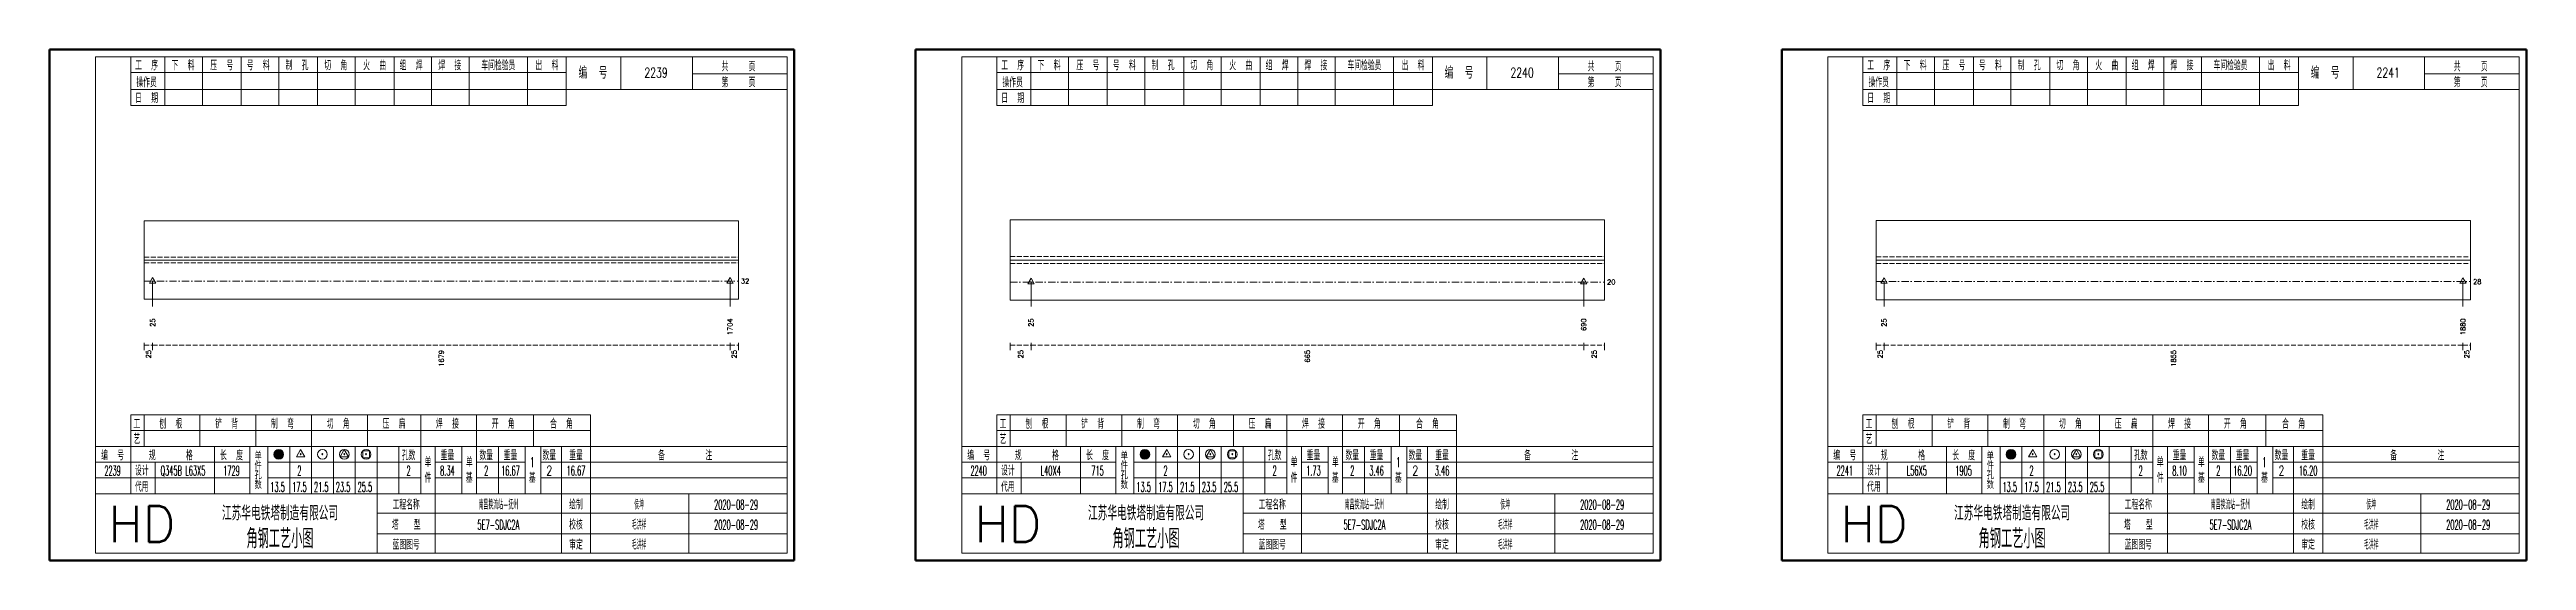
# Model space of a CAD drawing. Extents: x 0 to 5305, y 0 to 1513.
# Drawn here: x 4284 to 5305, y 782 to 992 of the extents above; entities that cross this region are included whole.
import ezdxf
from ezdxf.enums import TextEntityAlignment as Align

# ---------------------------------------------------------------- set-up
doc = ezdxf.new("R2010")
doc.units = 0
doc.header["$MEASUREMENT"] = 0
doc.linetypes.add('一点画线', pattern=[5.2, 3, -1, 0.2, -1])
doc.linetypes.add('虚线', pattern=[2.75, 2, -0.75])
doc.layers.get('0').update_dxf_attribs({"linetype": 'CONTINUOUS', "lineweight": 25})
doc.layers.add('1', color=7, linetype='CONTINUOUS', lineweight=25)
doc.layers.add('4', color=7, linetype='CONTINUOUS', lineweight=25)
doc.styles.get("Standard").update_dxf_attribs({"font": 'simplex.shx', "width": 0.7, "height": 3, "bigfont": 'gbhzfs.shx'})

msp = doc.modelspace()

# ---------------------------------------------------------------- texts
at = {"color": 7, "linetype": 'Continuous', "lineweight": 13}
for s, p in [('32', (4569, 896.6)), ('20', (4926, 896.2)), ('28', (5283, 896.4))]:
    msp.add_text(s, height=2, dxfattribs=at).set_placement(p, align=Align.MIDDLE_LEFT)
at = {"color": 8, "linetype": 'Continuous', "lineweight": 9}
for s, p in [('25', (4324.8, 868.2)), ('1679', (4445.5, 868.2)), ('25', (4566.2, 868.2)), ('25', (4684.3, 868.2)), ('665', (4802.5, 868.2)), ('25', (4920.7, 868.2)), ('25', (5038.6, 868.2)), ('1855', (5159.5, 868.2)), ('25', (5280.4, 868.2))]:
    msp.add_text(s, height=2, rotation=90, dxfattribs=at).set_placement(p, align=Align.MIDDLE_RIGHT)
at = {"layer": '1', "color": 7, "linetype": 'Continuous', "lineweight": 13}
for s, p in [('25', (4326.5, 881.2)), ('1704', (4564.5, 881.2)), ('25', (4688.6, 881.2)), ('690', (4916.4, 881.2)), ('25', (5040.2, 881.2)), ('1880', (5278.8, 881.2))]:
    msp.add_text(s, height=2, rotation=90, dxfattribs=at).set_placement(p, align=Align.MIDDLE_RIGHT)
at = {"layer": '4', "color": 1, "linetype": 'Continuous', "lineweight": 13}
for s, height, width, p in [('工  序', 4, 0.7, (4324, 985.5)), ('操作员', 4, 0.7, (4324, 978.5)), ('下  料', 4, 0.7, (4339, 985.5)), ('压  号', 4, 0.7, (4355, 985.5)), ('号  料', 4, 0.7, (4370, 985.5)), ('制  孔', 4, 0.7, (4386, 985.5)), ('切  角', 4, 0.7, (4402, 985.5)), ('火  曲', 4, 0.7, (4418, 985.5)), ('组  焊', 4, 0.7, (4433, 985.5)), ('焊  接', 4, 0.7, (4449, 985.5)), ('车间检验员', 4, 0.7, (4469, 985.5)), ('出  料', 4, 0.7, (4489, 985.5)), ('编  号', 5, 0.7, (4508, 982.5)), ('2239', 4, 0.7, (4534, 982.5)), ('共    页', 4, 0.7, (4568, 985)), ('第    页', 4, 0.7, (4568, 978.5)), ('工  序', 4, 0.7, (4681, 985.5)), ('操作员', 4, 0.7, (4681, 978.5)), ('下  料', 4, 0.7, (4696, 985.5)), ('压  号', 4, 0.7, (4712, 985.5)), ('号  料', 4, 0.7, (4727, 985.5)), ('制  孔', 4, 0.7, (4743, 985.5)), ('切  角', 4, 0.7, (4759, 985.5)), ('火  曲', 4, 0.7, (4775, 985.5)), ('组  焊', 4, 0.7, (4790, 985.5)), ('焊  接', 4, 0.7, (4806, 985.5)), ('车间检验员', 4, 0.7, (4826, 985.5)), ('出  料', 4, 0.7, (4846, 985.5)), ('编  号', 5, 0.7, (4865, 982.5)), ('2240', 4, 0.7, (4891, 982.5)), ('共    页', 4, 0.7, (4925, 985)), ('第    页', 4, 0.7, (4925, 978.5)), ('工  序', 4, 0.7, (5038, 985.5)), ('操作员', 4, 0.7, (5038, 978.5)), ('下  料', 4, 0.7, (5053, 985.5)), ('压  号', 4, 0.7, (5069, 985.5)), ('号  料', 4, 0.7, (5084, 985.5)), ('制  孔', 4, 0.7, (5100, 985.5)), ('切  角', 4, 0.7, (5116, 985.5)), ('火  曲', 4, 0.7, (5132, 985.5)), ('组  焊', 4, 0.7, (5147, 985.5)), ('焊  接', 4, 0.7, (5163, 985.5)), ('车间检验员', 4, 0.7, (5183, 985.5)), ('出  料', 4, 0.7, (5203, 985.5)), ('编  号', 5, 0.7, (5222, 982.5)), ('2241', 4, 0.7, (5248, 982.5)), ('共    页', 4, 0.7, (5282, 985)), ('第    页', 4, 0.7, (5282, 978.5)), ('日  期', 4, 0.7, (4324, 972)), ('日  期', 4, 0.7, (4681, 972)), ('日  期', 4, 0.7, (5038, 972)), ('工', 4, 0.7, (4320, 837.8)), ('刨  根', 4, 0.7, (4334, 837.8)), ('铲  背', 4, 0.7, (4357, 837.8)), ('制  弯', 4, 0.7, (4380, 837.8)), ('切  角', 4, 0.7, (4403, 837.8)), ('压  扁', 4, 0.7, (4426, 837.8)), ('焊  接', 4, 0.7, (4448, 837.8)), ('开  角', 4, 0.7, (4471, 837.8)), ('合  角', 4, 0.7, (4495, 837.8)), ('工', 4, 0.7, (4677, 837.8)), ('刨  根', 4, 0.7, (4691, 837.8)), ('铲  背', 4, 0.7, (4714, 837.8)), ('制  弯', 4, 0.7, (4737, 837.8)), ('切  角', 4, 0.7, (4760, 837.8)), ('压  扁', 4, 0.7, (4783, 837.8)), ('焊  接', 4, 0.7, (4805, 837.8)), ('开  角', 4, 0.7, (4828, 837.8)), ('合  角', 4, 0.7, (4852, 837.8)), ('工', 4, 0.7, (5034, 837.8)), ('刨  根', 4, 0.7, (5048, 837.8)), ('铲  背', 4, 0.7, (5071, 837.8)), ('制  弯', 4, 0.7, (5094, 837.8)), ('切  角', 4, 0.7, (5117, 837.8)), ('压  扁', 4, 0.7, (5140, 837.8)), ('焊  接', 4, 0.7, (5162, 837.8)), ('开  角', 4, 0.7, (5185, 837.8)), ('合  角', 4, 0.7, (5209, 837.8)), ('编  号', 4, 0.7, (4310, 824.8)), ('艺', 4, 0.7, (4320, 831.5)), ('规      格', 4, 0.7, (4334, 824.8)), ('长  度', 4, 0.7, (4359, 824.8)), ('孔数', 4, 0.7, (4432, 824.8)), ('重量', 4, 0.7, (4448, 824.8)), ('数量', 4, 0.7, (4464, 824.8)), ('重量', 4, 0.7, (4474, 824.8)), ('数量', 4, 0.7, (4490, 824.8)), ('重量', 4, 0.7, (4501, 824.8)), ('备        注', 4, 0.7, (4546, 824.8)), ('编  号', 4, 0.7, (4667, 824.8)), ('艺', 4, 0.7, (4677, 831.5)), ('规      格', 4, 0.7, (4691, 824.8)), ('长  度', 4, 0.7, (4716, 824.8)), ('孔数', 4, 0.7, (4789, 824.8)), ('重量', 4, 0.7, (4805, 824.8)), ('数量', 4, 0.7, (4821, 824.8)), ('重量', 4, 0.7, (4831, 824.8)), ('数量', 4, 0.7, (4847, 824.8)), ('重量', 4, 0.7, (4858, 824.8)), ('备        注', 4, 0.7, (4903, 824.8)), ('编  号', 4, 0.7, (5024, 824.8)), ('艺', 4, 0.7, (5034, 831.5)), ('规      格', 4, 0.7, (5048, 824.8)), ('长  度', 4, 0.7, (5073, 824.8)), ('孔数', 4, 0.7, (5146, 824.8)), ('重量', 4, 0.7, (5162, 824.8)), ('数量', 4, 0.7, (5178, 824.8)), ('重量', 4, 0.7, (5188, 824.8)), ('数量', 4, 0.7, (5204, 824.8)), ('重量', 4, 0.7, (5215, 824.8)), ('备        注', 4, 0.7, (5260, 824.8)), ('2239', 4, 0.4, (4310, 818.5)), ('设计', 4, 0.7, (4322, 818.5)), ('Q345B L63X5', 4, 0.5, (4339, 818.5)), ('1729', 4, 0.5, (4359, 818.5)), ('2', 4, 0.5, (4387, 818.5)), ('2', 4, 0.5, (4432, 818.5)), ('单', 4, 0.7, (4440, 822)), ('件', 4, 0.7, (4440, 815.5)), ('8.34', 4, 0.5, (4448, 818.5)), ('单', 4, 0.7, (4457, 822)), ('基', 4, 0.7, (4457, 815.5)), ('2', 4, 0.5, (4464, 818.5)), ('16.67', 4, 0.5, (4474, 818.5)), ('基', 4, 0.7, (4483, 815.5)), ('1', 4, 0.5, (4483, 822)), ('2', 4, 0.7, (4490, 818.5)), ('16.67', 4, 0.5, (4501, 818.5)), ('2240', 4, 0.4, (4667, 818.5)), ('设计', 4, 0.7, (4679, 818.5)), (' L40X4', 4, 0.5, (4696, 818.5)), ('715', 4, 0.5, (4716, 818.5)), ('2', 4, 0.5, (4744, 818.5)), ('2', 4, 0.5, (4789, 818.5)), ('单', 4, 0.7, (4797, 822)), ('件', 4, 0.7, (4797, 815.5)), ('1.73', 4, 0.5, (4805, 818.5)), ('单', 4, 0.7, (4814, 822)), ('基', 4, 0.7, (4814, 815.5)), ('2', 4, 0.5, (4821, 818.5)), ('3.46', 4, 0.5, (4831, 818.5)), ('基', 4, 0.7, (4840, 815.5)), ('1', 4, 0.5, (4840, 822)), ('2', 4, 0.7, (4847, 818.5)), ('3.46', 4, 0.5, (4858, 818.5)), ('2241', 4, 0.4, (5024, 818.5)), ('设计', 4, 0.7, (5036, 818.5)), (' L56X5', 4, 0.5, (5053, 818.5)), ('1905', 4, 0.5, (5073, 818.5)), ('2', 4, 0.5, (5101, 818.5)), ('2', 4, 0.5, (5146, 818.5)), ('单', 4, 0.7, (5154, 822)), ('件', 4, 0.7, (5154, 815.5)), ('8.10', 4, 0.5, (5162, 818.5)), ('单', 4, 0.7, (5171, 822)), ('基', 4, 0.7, (5171, 815.5)), ('2', 4, 0.5, (5178, 818.5)), ('16.20', 4, 0.5, (5188, 818.5)), ('基', 4, 0.7, (5197, 815.5)), ('1', 4, 0.5, (5197, 822)), ('2', 4, 0.7, (5204, 818.5)), ('16.20', 4, 0.5, (5215, 818.5)), ('代用', 4, 0.7, (4322, 811.8)), ('13.5', 4, 0.5, (4378, 811.8)), ('17.5', 4, 0.5, (4387, 811.8)), ('21.5', 4, 0.5, (4396, 811.8)), ('23.5', 4, 0.5, (4405, 811.8)), ('25.5', 4, 0.5, (4414, 811.8)), ('工程名称', 4, 0.7, (4431, 804.5)), ('南昌换流站-抚州', 4, 0.5, (4469, 804.5)), ('绘制', 4, 0.7, (4501, 804.5)), ('侯坤', 4, 0.5, (4527, 804.5)), ('代用', 4, 0.7, (4679, 811.8)), ('13.5', 4, 0.5, (4735, 811.8)), ('17.5', 4, 0.5, (4744, 811.8)), ('21.5', 4, 0.5, (4753, 811.8)), ('23.5', 4, 0.5, (4762, 811.8)), ('25.5', 4, 0.5, (4771, 811.8)), ('工程名称', 4, 0.7, (4788, 804.5)), ('南昌换流站-抚州', 4, 0.5, (4826, 804.5)), ('绘制', 4, 0.7, (4858, 804.5)), ('侯坤', 4, 0.5, (4884, 804.5)), ('代用', 4, 0.7, (5036, 811.8)), ('13.5', 4, 0.5, (5092, 811.8)), ('17.5', 4, 0.5, (5101, 811.8)), ('21.5', 4, 0.5, (5110, 811.8)), ('23.5', 4, 0.5, (5119, 811.8)), ('25.5', 4, 0.5, (5128, 811.8)), ('工程名称', 4, 0.7, (5145, 804.5)), ('南昌换流站-抚州', 4, 0.5, (5183, 804.5)), ('绘制', 4, 0.7, (5215, 804.5)), ('侯坤', 4, 0.5, (5241, 804.5)), ('江苏华电铁塔制造有限公司', 6, 0.7, (4379, 801)), ('塔   型', 4, 0.7, (4431, 796.2)), ('5E7-SDJC2A', 4, 0.5, (4469, 796.2)), ('校核', 4, 0.7, (4501, 796.2)), ('毛洪祥', 4, 0.5, (4527, 796.2)), ('2020-08-29', 4, 0.5, (4567, 804.5)), ('2020-08-29', 4, 0.5, (4567, 796.2)), ('江苏华电铁塔制造有限公司', 6, 0.7, (4736, 801)), ('塔   型', 4, 0.7, (4788, 796.2)), ('5E7-SDJC2A', 4, 0.5, (4826, 796.2)), ('校核', 4, 0.7, (4858, 796.2)), ('毛洪祥', 4, 0.5, (4884, 796.2)), ('2020-08-29', 4, 0.5, (4924, 804.5)), ('2020-08-29', 4, 0.5, (4924, 796.2)), ('江苏华电铁塔制造有限公司', 6, 0.7, (5093, 801)), ('塔   型', 4, 0.7, (5145, 796.2)), ('5E7-SDJC2A', 4, 0.5, (5183, 796.2)), ('校核', 4, 0.7, (5215, 796.2)), ('毛洪祥', 4, 0.5, (5241, 796.2)), ('2020-08-29', 4, 0.5, (5281, 804.5)), ('2020-08-29', 4, 0.5, (5281, 796.2)), ('角钢工艺小图', 8, 0.8, (4379, 790.5)), ('蓝图图号', 4, 0.7, (4431, 788)), ('审定', 4, 0.7, (4501, 788)), ('毛洪祥', 4, 0.5, (4527, 788)), ('角钢工艺小图', 8, 0.8, (4736, 790.5)), ('蓝图图号', 4, 0.7, (4788, 788)), ('审定', 4, 0.7, (4858, 788)), ('毛洪祥', 4, 0.5, (4884, 788)), ('角钢工艺小图', 8, 0.8, (5093, 790.5)), ('蓝图图号', 4, 0.7, (5145, 788)), ('审定', 4, 0.7, (5215, 788)), ('毛洪祥', 4, 0.5, (5241, 788))]:
    msp.add_text(s, height=height, dxfattribs=dict(at, width=width)).set_placement(p, align=Align.MIDDLE_CENTER)
for s, height, p in [('单', 3, (4370, 824.5)), ('件', 3, (4370, 820.5)), ('孔', 3, (4370, 816.5)), ('单', 3, (4727, 824.5)), ('件', 3, (4727, 820.5)), ('孔', 3, (4727, 816.5)), ('单', 3, (5084, 824.5)), ('件', 3, (5084, 820.5)), ('孔', 3, (5084, 816.5)), ('数', 3, (4370, 812.5)), ('数', 3, (4727, 812.5)), ('数', 3, (5084, 812.5)), ('HD', 15, (4322, 796.5)), ('HD', 15, (4679, 796.5)), ('HD', 15, (5036, 796.5))]:
    msp.add_text(s, height=height, dxfattribs=at).set_placement(p, align=Align.MIDDLE_CENTER)

# ---------------------------------------------------------------- linework, layer by layer
at = {"color": 7, "linetype": 'Continuous', "lineweight": 18}
for p, q in [((4323, 921.4), (4323, 889.1)), ((4323, 921.4), (4568, 921.4)), ((4568, 921.4), (4568, 889.1)), ((4680, 921.8), (4680, 888.8)), ((4680, 921.8), (4925, 921.8)), ((4925, 921.8), (4925, 888.8)), ((5037, 921.6), (5037, 888.9)), ((5037, 921.6), (5282, 921.6)), ((5282, 921.6), (5282, 888.9)), ((4323, 905.2), (4568, 905.2)), ((4680, 905.2), (4925, 905.2)), ((5037, 905.2), (5282, 905.2))]:
    msp.add_line(p, q, dxfattribs=at)
at = {"color": 1, "linetype": '虚线', "lineweight": 18}
for p, q in [((4323, 906.4), (4568, 906.4)), ((4323, 904.1), (4568, 904.1)), ((4680, 906.8), (4925, 906.8)), ((4680, 903.8), (4925, 903.8)), ((5037, 906.6), (5282, 906.6)), ((5037, 903.9), (5282, 903.9))]:
    msp.add_line(p, q, dxfattribs=at)
at = {"color": 3, "linetype": '一点画线', "lineweight": 13}
for p, q in [((4323, 896.6), (4568, 896.6)), ((4680, 896.2), (4925, 896.2)), ((5037, 896.4), (5282, 896.4))]:
    msp.add_line(p, q, dxfattribs=at)
at = {"color": 7, "linetype": 'Continuous', "lineweight": 13}
for p, q in [((4326.5, 896.6), (4326.5, 886.2)), ((4564.5, 896.6), (4564.5, 886.2)), ((4688.6, 896.2), (4688.6, 886.2)), ((4916.4, 896.2), (4916.4, 886.2)), ((5040.2, 896.4), (5040.2, 886.2)), ((5278.8, 896.4), (5278.8, 886.2))]:
    msp.add_line(p, q, dxfattribs=at)
at = {"color": 8, "linetype": 'Continuous', "lineweight": 9}
for p, q in [((4323, 871.2), (4323, 868.2)), ((4326.5, 871.2), (4326.5, 868.2)), ((4326.5, 871.2), (4326.5, 868.2)), ((4564.5, 871.2), (4564.5, 868.2)), ((4564.5, 871.2), (4564.5, 868.2)), ((4568, 871.2), (4568, 868.2)), ((4680, 871.2), (4680, 868.2)), ((4688.6, 871.2), (4688.6, 868.2)), ((4688.6, 871.2), (4688.6, 868.2)), ((4916.4, 871.2), (4916.4, 868.2)), ((4916.4, 871.2), (4916.4, 868.2)), ((4925, 871.2), (4925, 868.2)), ((5037, 871.2), (5037, 868.2)), ((5040.2, 871.2), (5040.2, 868.2)), ((5040.2, 871.2), (5040.2, 868.2)), ((5278.8, 871.2), (5278.8, 868.2)), ((5278.8, 871.2), (5278.8, 868.2)), ((5282, 871.2), (5282, 868.2))]:
    msp.add_line(p, q, dxfattribs=at)
at = {"color": 8, "linetype": '虚线', "lineweight": 9}
for p, q in [((4323, 870.2), (4326.5, 870.2)), ((4326.5, 870.2), (4564.5, 870.2)), ((4564.5, 870.2), (4568, 870.2)), ((4680, 870.2), (4688.6, 870.2)), ((4688.6, 870.2), (4916.4, 870.2)), ((4916.4, 870.2), (4925, 870.2)), ((5037, 870.2), (5040.2, 870.2)), ((5040.2, 870.2), (5278.8, 870.2)), ((5278.8, 870.2), (5282, 870.2))]:
    msp.add_line(p, q, dxfattribs=at)
at = {"layer": '1', "color": 7, "linetype": 'Continuous', "lineweight": 18}
for p, q in [((4323, 889.1), (4568, 889.1)), ((4680, 888.8), (4925, 888.8)), ((5037, 888.9), (5282, 888.9))]:
    msp.add_line(p, q, dxfattribs=at)
at = {"layer": '1', "color": 7, "linetype": 'Continuous', "lineweight": 13}
for p, q in [((4326.5, 898.1), (4325.2, 895.8)), ((4325.2, 895.8), (4327.8, 895.8)), ((4326.4, 896.4), (4326.7, 896.7)), ((4326.7, 896.4), (4326.4, 896.7)), ((4327.8, 895.8), (4326.5, 898.1)), ((4564.5, 898.1), (4563.2, 895.8)), ((4563.2, 895.8), (4565.8, 895.8)), ((4564.3, 896.4), (4564.6, 896.7)), ((4564.6, 896.4), (4564.3, 896.7)), ((4565.8, 895.8), (4564.5, 898.1)), ((4688.6, 897.8), (4687.3, 895.5)), ((4687.3, 895.5), (4689.9, 895.5)), ((4688.4, 896.1), (4688.7, 896.4)), ((4688.7, 896.1), (4688.4, 896.4)), ((4689.9, 895.5), (4688.6, 897.8)), ((4916.4, 897.8), (4915.1, 895.5)), ((4915.1, 895.5), (4917.7, 895.5)), ((4916.3, 896.1), (4916.6, 896.4)), ((4916.6, 896.1), (4916.3, 896.4)), ((4917.7, 895.5), (4916.4, 897.8)), ((5040.2, 897.9), (5038.9, 895.7)), ((5038.9, 895.7), (5041.5, 895.7)), ((5040.1, 896.3), (5040.4, 896.6)), ((5040.4, 896.3), (5040.1, 896.6)), ((5041.5, 895.7), (5040.2, 897.9)), ((5278.8, 897.9), (5277.5, 895.7)), ((5277.5, 895.7), (5280.1, 895.7)), ((5278.6, 896.3), (5278.9, 896.6)), ((5278.9, 896.3), (5278.6, 896.6)), ((5280.1, 895.7), (5278.8, 897.9))]:
    msp.add_line(p, q, dxfattribs=at)
at = {"layer": '4', "color": 1, "linetype": 'Continuous', "lineweight": 50}
for p, q in [((4591, 992), (4284, 992)), ((4284, 992), (4284, 781.5)), ((4591, 781.5), (4591, 992)), ((4948, 992), (4641, 992)), ((4641, 992), (4641, 781.5)), ((4948, 781.5), (4948, 992)), ((5305, 992), (4998, 992)), ((4998, 992), (4998, 781.5)), ((5305, 781.5), (5305, 992)), ((4284, 781.5), (4591, 781.5)), ((4641, 781.5), (4948, 781.5)), ((4998, 781.5), (5305, 781.5))]:
    msp.add_line(p, q, dxfattribs=at)
at = {"layer": '4', "color": 1, "linetype": 'Continuous', "lineweight": 18}
for p, q in [((4588, 989), (4303, 989)), ((4303, 989), (4303, 784.5)), ((4317.5, 989), (4317.5, 969)), ((4317.5, 982.5), (4497, 982.5)), ((4331.5, 989), (4331.5, 969)), ((4347, 989), (4347, 969)), ((4363, 989), (4363, 969)), ((4378.5, 989), (4378.5, 969)), ((4394.5, 989), (4394.5, 969)), ((4410, 989), (4410, 969)), ((4426, 989), (4426, 969)), ((4441.5, 989), (4441.5, 969)), ((4457, 989), (4457, 969)), ((4481, 989), (4481, 969)), ((4497, 989), (4497, 969)), ((4519.5, 989), (4519.5, 975.5)), ((4549, 989), (4549, 975.5)), ((4549, 982), (4588, 982)), ((4588, 784.5), (4588, 989)), ((4945, 989), (4660, 989)), ((4660, 989), (4660, 784.5)), ((4674.5, 989), (4674.5, 969)), ((4674.5, 982.5), (4854, 982.5)), ((4688.5, 989), (4688.5, 969)), ((4704, 989), (4704, 969)), ((4720, 989), (4720, 969)), ((4735.5, 989), (4735.5, 969)), ((4751.5, 989), (4751.5, 969)), ((4767, 989), (4767, 969)), ((4783, 989), (4783, 969)), ((4798.5, 989), (4798.5, 969)), ((4814, 989), (4814, 969)), ((4838, 989), (4838, 969)), ((4854, 989), (4854, 969)), ((4876.5, 989), (4876.5, 975.5)), ((4906, 989), (4906, 975.5)), ((4906, 982), (4945, 982)), ((4945, 784.5), (4945, 989)), ((5302, 989), (5017, 989)), ((5017, 989), (5017, 784.5)), ((5031.5, 989), (5031.5, 969)), ((5031.5, 982.5), (5211, 982.5)), ((5045.5, 989), (5045.5, 969)), ((5061, 989), (5061, 969)), ((5077, 989), (5077, 969)), ((5092.5, 989), (5092.5, 969)), ((5108.5, 989), (5108.5, 969)), ((5124, 989), (5124, 969)), ((5140, 989), (5140, 969)), ((5155.5, 989), (5155.5, 969)), ((5171, 989), (5171, 969)), ((5195, 989), (5195, 969)), ((5211, 989), (5211, 969)), ((5233.5, 989), (5233.5, 975.5)), ((5263, 989), (5263, 975.5)), ((5263, 982), (5302, 982)), ((5302, 784.5), (5302, 989)), ((4317.5, 975.5), (4588, 975.5)), ((4674.5, 975.5), (4945, 975.5)), ((5031.5, 975.5), (5302, 975.5)), ((4317.5, 969), (4497, 969)), ((4674.5, 969), (4854, 969)), ((5031.5, 969), (5211, 969)), ((4317.5, 841.5), (4507, 841.5)), ((4317.5, 841.5), (4317.5, 828.5)), ((4323, 841.5), (4323, 828.5)), ((4346, 841.5), (4346, 828.5)), ((4369, 841.5), (4369, 828.5)), ((4392, 841.5), (4392, 828.5)), ((4415, 841.5), (4415, 828.5)), ((4437, 841.5), (4437, 828.5)), ((4460, 841.5), (4460, 828.5)), ((4483.5, 841.5), (4483.5, 828.5)), ((4507, 841.5), (4507, 828.5)), ((4674.5, 841.5), (4864, 841.5)), ((4674.5, 841.5), (4674.5, 828.5)), ((4680, 841.5), (4680, 828.5)), ((4703, 841.5), (4703, 828.5)), ((4726, 841.5), (4726, 828.5)), ((4749, 841.5), (4749, 828.5)), ((4772, 841.5), (4772, 828.5)), ((4794, 841.5), (4794, 828.5)), ((4817, 841.5), (4817, 828.5)), ((4840.5, 841.5), (4840.5, 828.5)), ((4864, 841.5), (4864, 828.5)), ((5031.5, 841.5), (5221, 841.5)), ((5031.5, 841.5), (5031.5, 828.5)), ((5037, 841.5), (5037, 828.5)), ((5060, 841.5), (5060, 828.5)), ((5083, 841.5), (5083, 828.5)), ((5106, 841.5), (5106, 828.5)), ((5129, 841.5), (5129, 828.5)), ((5151, 841.5), (5151, 828.5)), ((5174, 841.5), (5174, 828.5)), ((5197.5, 841.5), (5197.5, 828.5)), ((5221, 841.5), (5221, 828.5)), ((4303, 828.5), (4588, 828.5)), ((4317.5, 835), (4507, 835)), ((4317.5, 828.5), (4317.5, 809)), ((4352, 828.5), (4352, 809)), ((4366.5, 828.5), (4366.5, 809)), ((4374, 828.5), (4374, 809)), ((4383, 828.5), (4383, 809)), ((4392, 828.5), (4392, 809)), ((4401, 828.5), (4401, 809)), ((4410, 828.5), (4410, 809)), ((4419, 828.5), (4419, 809)), ((4428, 828.5), (4428, 809)), ((4437, 828.5), (4437, 809)), ((4443, 828.5), (4443, 809)), ((4454, 828.5), (4454, 809)), ((4460, 828.5), (4460, 809)), ((4469, 828.5), (4469, 809)), ((4480, 828.5), (4480, 809)), ((4486.5, 828.5), (4486.5, 809)), ((4495, 828.5), (4495, 809)), ((4507, 828.5), (4507, 809)), ((4660, 828.5), (4945, 828.5)), ((4674.5, 835), (4864, 835)), ((4674.5, 828.5), (4674.5, 809)), ((4709, 828.5), (4709, 809)), ((4723.5, 828.5), (4723.5, 809)), ((4731, 828.5), (4731, 809)), ((4740, 828.5), (4740, 809)), ((4749, 828.5), (4749, 809)), ((4758, 828.5), (4758, 809)), ((4767, 828.5), (4767, 809)), ((4776, 828.5), (4776, 809)), ((4785, 828.5), (4785, 809)), ((4794, 828.5), (4794, 809)), ((4800, 828.5), (4800, 809)), ((4811, 828.5), (4811, 809)), ((4817, 828.5), (4817, 809)), ((4826, 828.5), (4826, 809)), ((4837, 828.5), (4837, 809)), ((4843.5, 828.5), (4843.5, 809)), ((4852, 828.5), (4852, 809)), ((4864, 828.5), (4864, 809)), ((5017, 828.5), (5302, 828.5)), ((5031.5, 835), (5221, 835)), ((5031.5, 828.5), (5031.5, 809)), ((5066, 828.5), (5066, 809)), ((5080.5, 828.5), (5080.5, 809)), ((5088, 828.5), (5088, 809)), ((5097, 828.5), (5097, 809)), ((5106, 828.5), (5106, 809)), ((5115, 828.5), (5115, 809)), ((5124, 828.5), (5124, 809)), ((5133, 828.5), (5133, 809)), ((5142, 828.5), (5142, 809)), ((5151, 828.5), (5151, 809)), ((5157, 828.5), (5157, 809)), ((5168, 828.5), (5168, 809)), ((5174, 828.5), (5174, 809)), ((5183, 828.5), (5183, 809)), ((5194, 828.5), (5194, 809)), ((5200.5, 828.5), (5200.5, 809)), ((5209, 828.5), (5209, 809)), ((5221, 828.5), (5221, 809)), ((4303, 822), (4366.5, 822)), ((4327.5, 822), (4327.5, 809)), ((4374, 822), (4437, 822)), ((4443, 822), (4454, 822)), ((4460, 822), (4480, 822)), ((4486.5, 822), (4588, 822)), ((4660, 822), (4723.5, 822)), ((4684.5, 822), (4684.5, 809)), ((4731, 822), (4794, 822)), ((4800, 822), (4811, 822)), ((4817, 822), (4837, 822)), ((4843.5, 822), (4945, 822)), ((5017, 822), (5080.5, 822)), ((5041.5, 822), (5041.5, 809)), ((5088, 822), (5151, 822)), ((5157, 822), (5168, 822)), ((5174, 822), (5194, 822)), ((5200.5, 822), (5302, 822)), ((4303, 815.5), (4366.5, 815.5)), ((4303, 809), (4588, 809)), ((4374, 815.5), (4437, 815.5)), ((4419, 809), (4419, 784.5)), ((4443, 815.5), (4454, 815.5)), ((4443, 809), (4443, 784.5)), ((4460, 815.5), (4480, 815.5)), ((4486.5, 815.5), (4588, 815.5)), ((4495, 809), (4495, 784.5)), ((4507, 809), (4507, 784.5)), ((4547.5, 809), (4547.5, 784.5)), ((4660, 815.5), (4723.5, 815.5)), ((4660, 809), (4945, 809)), ((4731, 815.5), (4794, 815.5)), ((4776, 809), (4776, 784.5)), ((4800, 815.5), (4811, 815.5)), ((4800, 809), (4800, 784.5)), ((4817, 815.5), (4837, 815.5)), ((4843.5, 815.5), (4945, 815.5)), ((4852, 809), (4852, 784.5)), ((4864, 809), (4864, 784.5)), ((4904.5, 809), (4904.5, 784.5)), ((5017, 815.5), (5080.5, 815.5)), ((5017, 809), (5302, 809)), ((5088, 815.5), (5151, 815.5)), ((5133, 809), (5133, 784.5)), ((5157, 815.5), (5168, 815.5)), ((5157, 809), (5157, 784.5)), ((5174, 815.5), (5194, 815.5)), ((5200.5, 815.5), (5302, 815.5)), ((5209, 809), (5209, 784.5)), ((5221, 809), (5221, 784.5)), ((5261.5, 809), (5261.5, 784.5)), ((4419, 801), (4588, 801)), ((4776, 801), (4945, 801)), ((5133, 801), (5302, 801)), ((4419, 792.5), (4588, 792.5)), ((4776, 792.5), (4945, 792.5)), ((5133, 792.5), (5302, 792.5)), ((4303, 784.5), (4588, 784.5)), ((4660, 784.5), (4945, 784.5)), ((5017, 784.5), (5302, 784.5))]:
    msp.add_line(p, q, dxfattribs=at)
at = {"layer": '4', "color": 7, "linetype": 'Continuous', "lineweight": 13}
for p, q in [((4387.5, 827.2), (4385.8, 824.2)), ((4389.2, 824.2), (4387.5, 827.2)), ((4405.5, 827.2), (4403.8, 824.2)), ((4407.2, 824.2), (4405.5, 827.2)), ((4744.5, 827.2), (4742.8, 824.2)), ((4746.2, 824.2), (4744.5, 827.2)), ((4762.5, 827.2), (4760.8, 824.2)), ((4764.2, 824.2), (4762.5, 827.2)), ((5101.5, 827.2), (5099.8, 824.2)), ((5103.2, 824.2), (5101.5, 827.2)), ((5119.5, 827.2), (5117.8, 824.2)), ((5121.2, 824.2), (5119.5, 827.2)), ((4385.8, 824.2), (4389.2, 824.2)), ((4387.3, 825), (4387.7, 825.5)), ((4387.7, 825), (4387.3, 825.5)), ((4396.3, 825), (4396.7, 825.5)), ((4396.7, 825), (4396.3, 825.5)), ((4403.8, 824.2), (4407.2, 824.2)), ((4405.3, 825), (4405.7, 825.5)), ((4405.7, 825), (4405.3, 825.5)), ((4413.1, 823.8), (4413.1, 826.7)), ((4413.1, 826.7), (4415.9, 826.7)), ((4415.9, 823.8), (4413.1, 823.8)), ((4414.3, 825), (4414.7, 825.5)), ((4414.7, 825), (4414.3, 825.5)), ((4415.9, 826.7), (4415.9, 823.8)), ((4742.8, 824.2), (4746.2, 824.2)), ((4744.3, 825), (4744.7, 825.5)), ((4744.7, 825), (4744.3, 825.5)), ((4753.3, 825), (4753.7, 825.5)), ((4753.7, 825), (4753.3, 825.5)), ((4760.8, 824.2), (4764.2, 824.2)), ((4762.3, 825), (4762.7, 825.5)), ((4762.7, 825), (4762.3, 825.5)), ((4770.1, 823.8), (4770.1, 826.7)), ((4770.1, 826.7), (4772.9, 826.7)), ((4772.9, 823.8), (4770.1, 823.8)), ((4771.3, 825), (4771.7, 825.5)), ((4771.7, 825), (4771.3, 825.5)), ((4772.9, 826.7), (4772.9, 823.8)), ((5099.8, 824.2), (5103.2, 824.2)), ((5101.3, 825), (5101.7, 825.5)), ((5101.7, 825), (5101.3, 825.5)), ((5110.3, 825), (5110.7, 825.5)), ((5110.7, 825), (5110.3, 825.5)), ((5117.8, 824.2), (5121.2, 824.2)), ((5119.3, 825), (5119.7, 825.5)), ((5119.7, 825), (5119.3, 825.5)), ((5127.1, 823.8), (5127.1, 826.7)), ((5127.1, 826.7), (5129.9, 826.7)), ((5129.9, 823.8), (5127.1, 823.8)), ((5128.3, 825), (5128.7, 825.5)), ((5128.7, 825), (5128.3, 825.5)), ((5129.9, 826.7), (5129.9, 823.8))]:
    msp.add_line(p, q, dxfattribs=at)
for centre, radius in [((4378.5, 825.2), 2), ((4378.5, 825.2), 1.8), ((4396.5, 825.2), 2), ((4405.5, 825.2), 2), ((4414.5, 825.2), 2), ((4735.5, 825.2), 2), ((4735.5, 825.2), 1.8), ((4753.5, 825.2), 2), ((4762.5, 825.2), 2), ((4771.5, 825.2), 2), ((5092.5, 825.2), 2), ((5092.5, 825.2), 1.8), ((5110.5, 825.2), 2), ((5119.5, 825.2), 2), ((5128.5, 825.2), 2), ((4378.5, 825.2), 1.6), ((4378.5, 825.2), 1.4), ((4378.5, 825.2), 1.2), ((4378.5, 825.2), 1), ((4378.5, 825.2), 0.8), ((4378.5, 825.2), 0.6), ((4378.5, 825.2), 0.4), ((4378.5, 825.2), 0.2), ((4735.5, 825.2), 1.6), ((4735.5, 825.2), 1.4), ((4735.5, 825.2), 1.2), ((4735.5, 825.2), 1), ((4735.5, 825.2), 0.8), ((4735.5, 825.2), 0.6), ((4735.5, 825.2), 0.4), ((4735.5, 825.2), 0.2), ((5092.5, 825.2), 1.6), ((5092.5, 825.2), 1.4), ((5092.5, 825.2), 1.2), ((5092.5, 825.2), 1), ((5092.5, 825.2), 0.8), ((5092.5, 825.2), 0.6), ((5092.5, 825.2), 0.4), ((5092.5, 825.2), 0.2)]:
    msp.add_circle(centre, radius, dxfattribs=at)

msp.set_redraw_order([(e.dxf.handle, doc.entitydb.next_handle()) for e in msp.query("TEXT MTEXT ATTDEF DIMENSION ARC_DIMENSION")])  # texts and dimensions are drawn at this point

doc.saveas('drawing.dxf')
